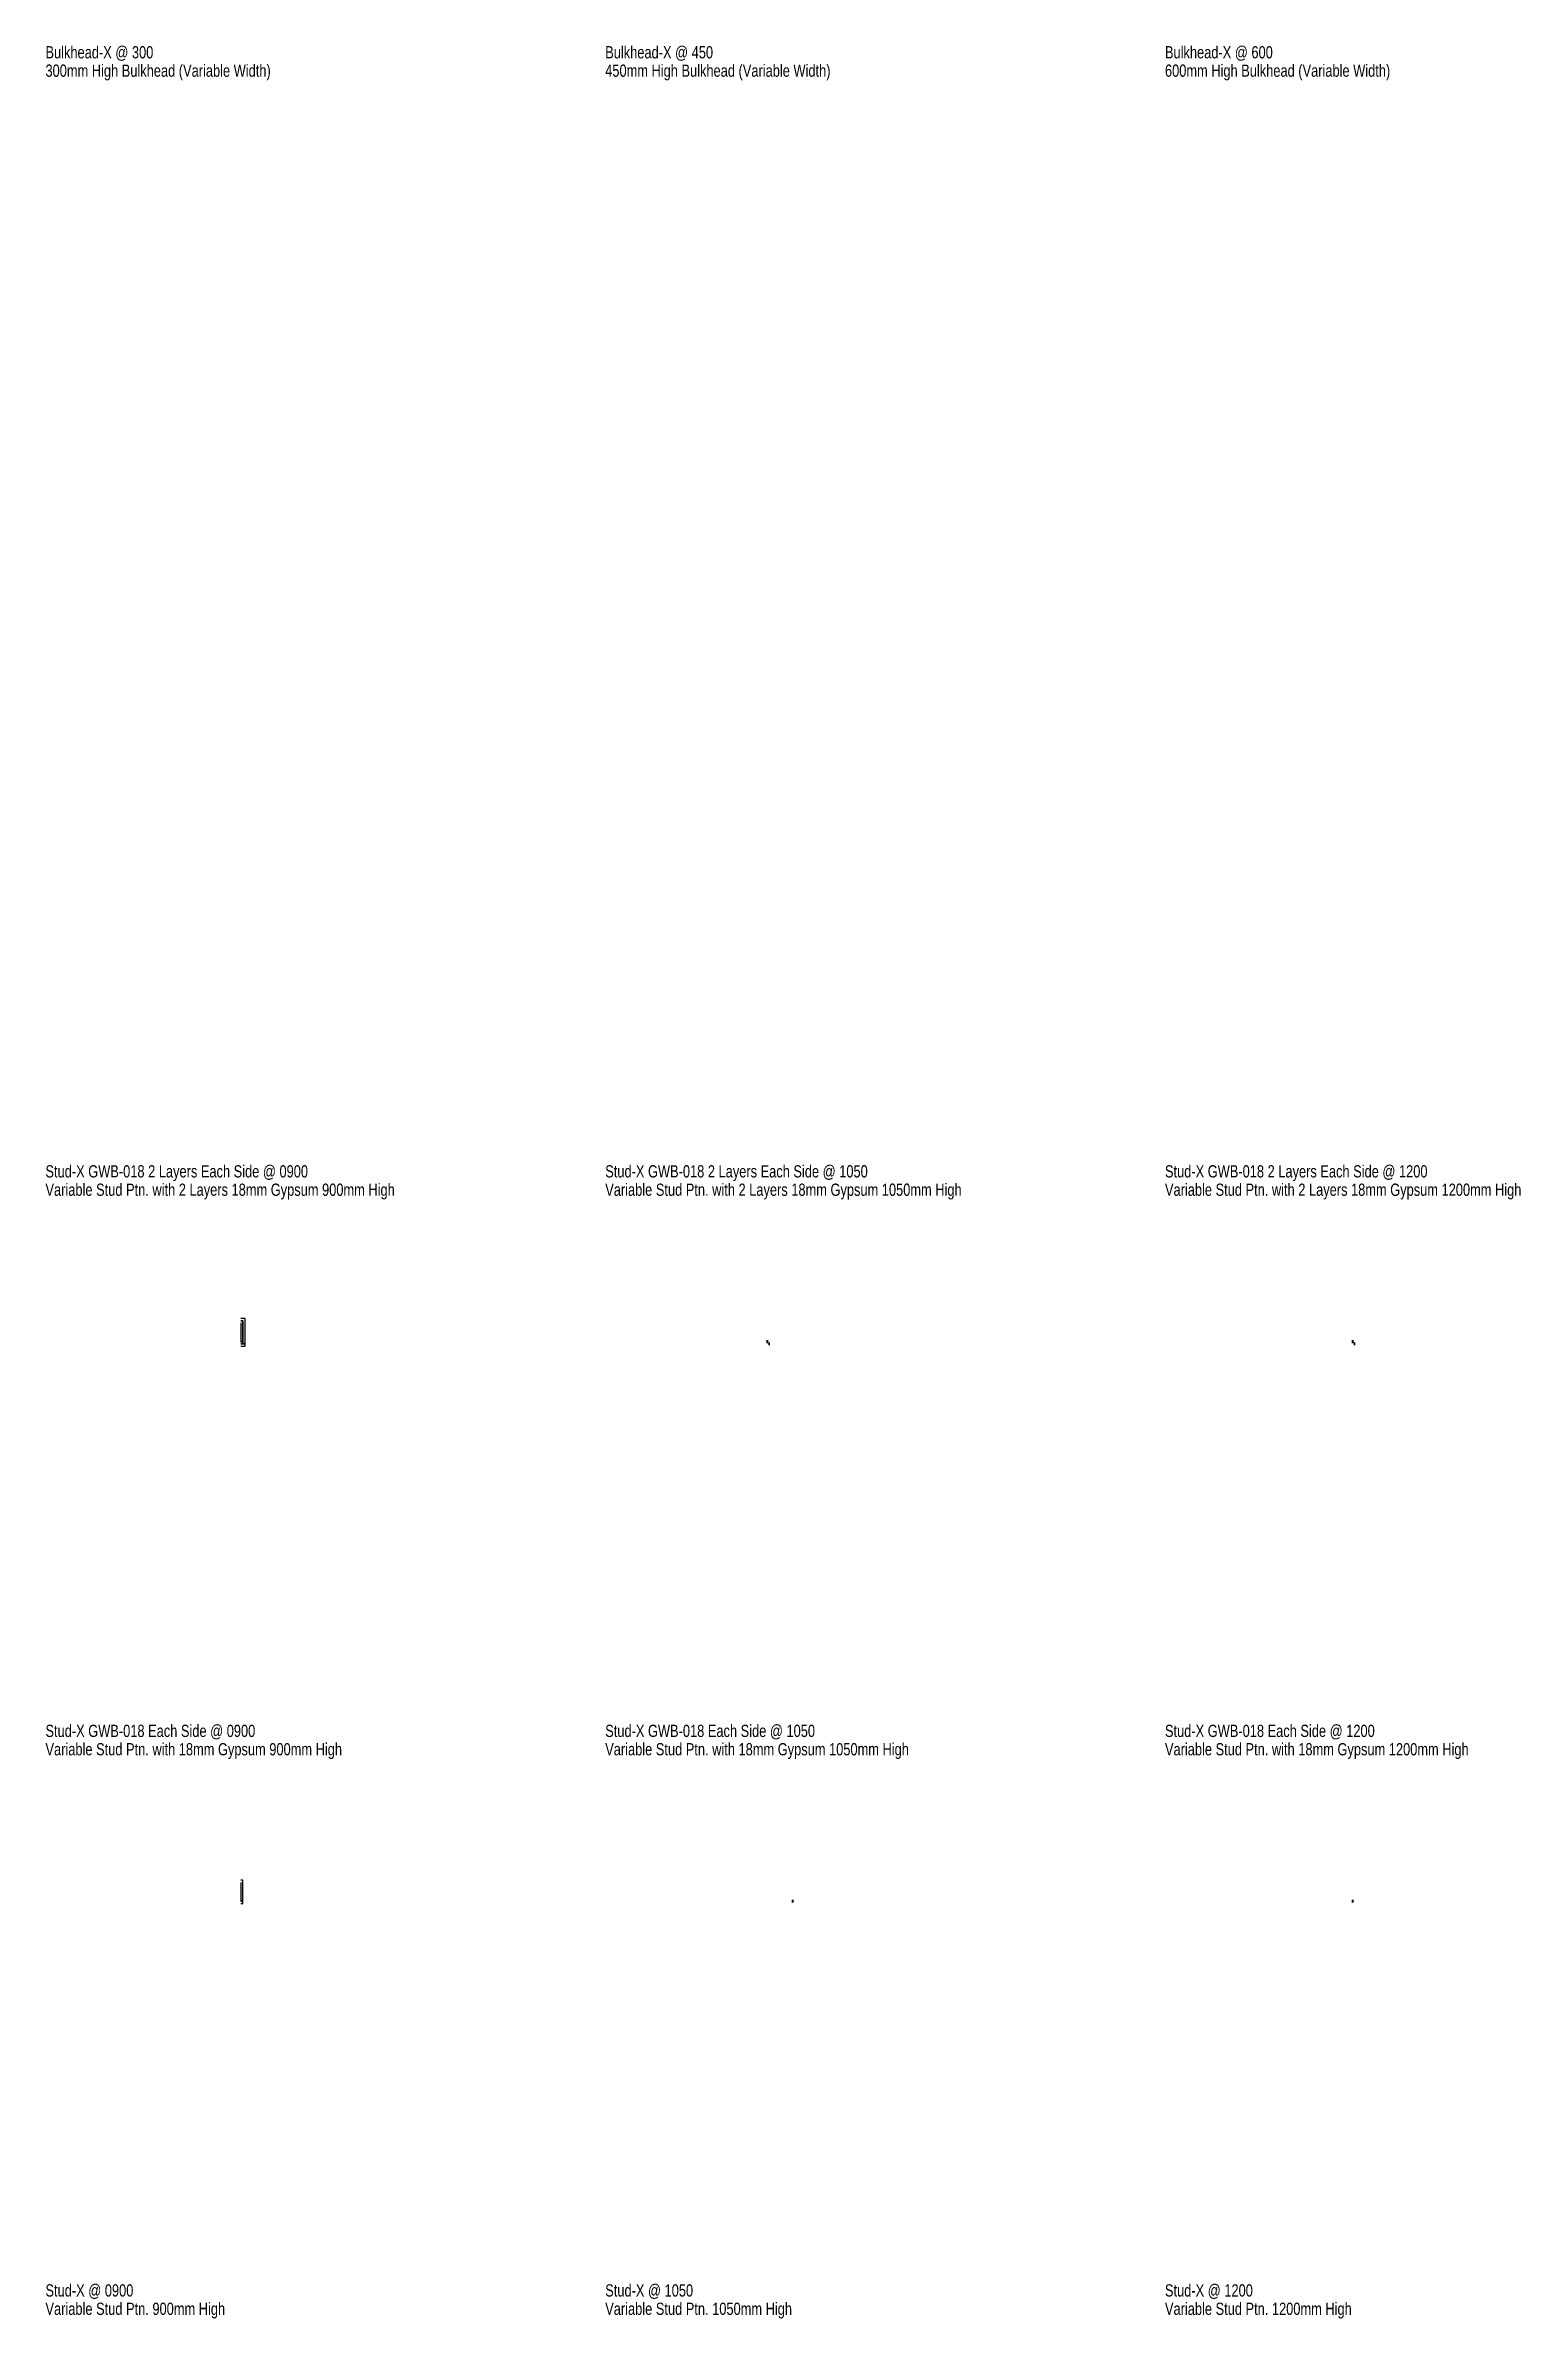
# Model space of a CAD drawing. Header units: millimetres. Extents: x -12127 to 41065, y -9187 to 28810.
# Drawn here: x 29017 to 41065, y -9187 to 9387 of the extents above; entities that cross this region are included whole.
import ezdxf

# ---------------------------------------------------------------- set-up
doc = ezdxf.new("R2010")
doc.units = ezdxf.units.MM
doc.header["$LTSCALE"] = 0.5
doc.linetypes.add('HIDDEN', pattern=[0.375, 0.25, -0.125])
doc.layers.add('X-WallDescriptions', color=5, linetype='HIDDEN')
doc.layers.add('X-WallEndcapPolylines', color=6, linetype='Continuous')
doc.styles.add('Title', font='arial.ttf', dxfattribs={"width": 0.75})

msp = doc.modelspace()

# ---------------------------------------------------------------- texts
at = {"layer": 'X-WallDescriptions', "style": 'Title', "width": 0.75}
for s, p in [('Bulkhead-X @ 300', (29017, 9281)), ('Bulkhead-X @ 450', (33589, 9281)), ('Bulkhead-X @ 600', (38161, 9281)), ('300mm High Bulkhead (Variable Width)', (29017, 9131)), ('450mm High Bulkhead (Variable Width)', (33589, 9131)), ('600mm High Bulkhead (Variable Width)', (38161, 9131)), ('Stud-X GWB-018 2 Layers Each Side @ 0900', (29017, 137)), ('Stud-X GWB-018 2 Layers Each Side @ 1050', (33589, 137)), ('Stud-X GWB-018 2 Layers Each Side @ 1200', (38161, 137)), ('Variable Stud Ptn. with 2 Layers 18mm Gypsum 900mm High', (29017, -13)), ('Variable Stud Ptn. with 2 Layers 18mm Gypsum 1050mm High', (33589, -13)), ('Variable Stud Ptn. with 2 Layers 18mm Gypsum 1200mm High', (38161, -13)), ('Stud-X GWB-018 Each Side @ 0900', (29017, -4435)), ('Stud-X GWB-018 Each Side @ 1050', (33589, -4435)), ('Stud-X GWB-018 Each Side @ 1200', (38161, -4435)), ('Variable Stud Ptn. with 18mm Gypsum 900mm High', (29017, -4585)), ('Variable Stud Ptn. with 18mm Gypsum 1050mm High', (33589, -4585)), ('Variable Stud Ptn. with 18mm Gypsum 1200mm High', (38161, -4585)), ('Stud-X @ 0900', (29017, -9007)), ('Stud-X @ 1050', (33589, -9007)), ('Stud-X @ 1200', (38161, -9007)), ('Variable Stud Ptn. 900mm High', (29017, -9157)), ('Variable Stud Ptn. 1050mm High', (33589, -9157)), ('Variable Stud Ptn. 1200mm High', (38161, -9157))]:
    msp.add_text(s, height=100, dxfattribs=at).set_placement(p)

# ---------------------------------------------------------------- linework, layer by layer
at = {"layer": 'X-WallEndcapPolylines'}
for points in [[(30612, -1034), (30630, -1034), (30630, -1223), (30648, -1223), (30648, -1016), (30612, -1016)], [(30612, -1052), (30612, -1205), (30630, -1205), (30630, -1034), (30612, -1034)], [(30612, -1223), (30630, -1223), (30630, -1205), (30612, -1205)], [(30612, -1241), (30648, -1241), (30648, -1223), (30612, -1223)], [(30612, -5624), (30612, -5777), (30630, -5777), (30630, -5606), (30612, -5606)], [(30612, -5795), (30630, -5795), (30630, -5777), (30612, -5777)]]:
    msp.add_lwpolyline(points, dxfattribs=at)
for points in [[(34904, -1034, 0, 0, 0), (34920, -1034, 0, 0, 0), (34920, -1223, 25.4, 25.4, 0), (34936, -1223, 0, 0, 0), (34936, -1016, 0, 0, 0), (34904, -1016, 0, 0, 0)], [(34904, -1052, 0, 0, 0), (34904, -1205, 25.4, 25.4, 0), (34920, -1205, 0, 0, 0), (34920, -1034, 0, 0, 0), (34904, -1034, 0, 0, 0)], [(39685, -1034, 0, 0, 0), (39701, -1034, 0, 0, 0), (39701, -1223, 25.4, 25.4, 0), (39716, -1223, 0, 0, 0), (39716, -1016, 0, 0, 0), (39685, -1016, 0, 0, 0)], [(39685, -1052, 0, 0, 0), (39685, -1205, 25.4, 25.4, 0), (39701, -1205, 0, 0, 0), (39701, -1034, 0, 0, 0), (39685, -1034, 0, 0, 0)], [(34904, -1223, 0, 0, 0), (34920, -1223, 0, 0, 0), (34920, -1205, 25.4, 25.4, 0), (34904, -1205, 0, 0, 0)], [(34904, -1241, 0, 0, 0), (34936, -1241, 0, 0, 0), (34936, -1223, 25.4, 25.4, 0), (34920, -1223, 0, 0, 0), (34904, -1223, 0, 0, 0)], [(39685, -1223, 0, 0, 0), (39701, -1223, 0, 0, 0), (39701, -1205, 25.4, 25.4, 0), (39685, -1205, 0, 0, 0)], [(39685, -1241, 0, 0, 0), (39716, -1241, 0, 0, 0), (39716, -1223, 25.4, 25.4, 0), (39701, -1223, 0, 0, 0), (39685, -1223, 0, 0, 0)], [(35113, -5624, 0, 0, 0), (35113, -5777, 25.4, 25.4, 0), (35129, -5777, 0, 0, 0), (35129, -5606, 0, 0, 0), (35113, -5606, 0, 0, 0)], [(39685, -5624, 0, 0, 0), (39685, -5777, 25.4, 25.4, 0), (39701, -5777, 0, 0, 0), (39701, -5606, 0, 0, 0), (39685, -5606, 0, 0, 0)], [(35113, -5795, 0, 0, 0), (35129, -5795, 0, 0, 0), (35129, -5777, 25.4, 25.4, 0), (35113, -5777, 0, 0, 0)], [(39685, -5795, 0, 0, 0), (39701, -5795, 0, 0, 0), (39701, -5777, 25.4, 25.4, 0), (39685, -5777, 0, 0, 0)]]:
    msp.add_lwpolyline(points, format="xyseb", dxfattribs=at)

msp.set_redraw_order([(e.dxf.handle, doc.entitydb.next_handle()) for e in msp.query("TEXT MTEXT ATTDEF DIMENSION ARC_DIMENSION")])  # texts and dimensions are drawn at this point

doc.saveas('drawing.dxf')
